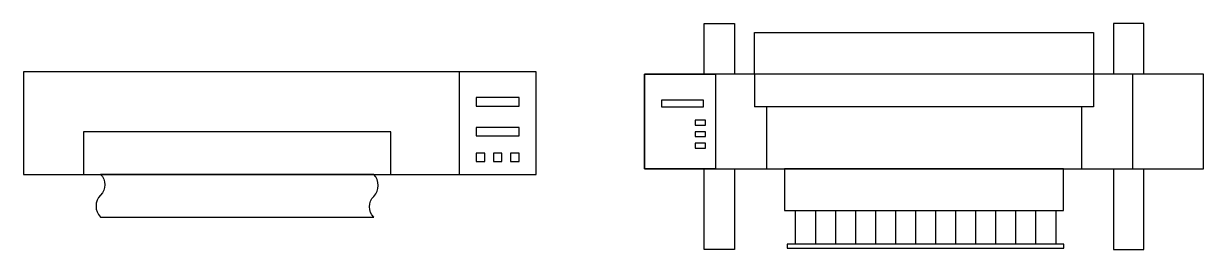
# Model space of a CAD drawing. Header units: metres. Extents: x 1905 to 1922.2, y 1773.7 to 1790.9.
# Drawn here: x 1905.452 to 1908.962, y 1789.836 to 1790.509 of the extents above; entities that cross this region are included whole.
import ezdxf

# ---------------------------------------------------------------- set-up
doc = ezdxf.new("R2010")
doc.units = ezdxf.units.M

msp = doc.modelspace()

# ---------------------------------------------------------------- linework, layer by layer
for p, q in [((1907.6264, 1790.3584), (1907.6264, 1790.2604)), ((1908.6353, 1790.3584), (1908.6353, 1790.2604)), ((1908.6353, 1790.2604), (1907.6264, 1790.2604)), ((1907.662, 1790.2604), (1907.662, 1790.0761)), ((1908.5998, 1790.2604), (1908.5998, 1790.0761)), ((1907.7481, 1789.9525), (1907.7481, 1789.852)), ((1907.8077, 1789.9525), (1907.8077, 1789.852)), ((1907.8673, 1789.9525), (1907.8673, 1789.852)), ((1907.9269, 1789.9525), (1907.9269, 1789.852)), ((1907.9865, 1789.9525), (1907.9865, 1789.852)), ((1908.0461, 1789.9525), (1908.0461, 1789.852)), ((1908.1057, 1789.9525), (1908.1057, 1789.852)), ((1908.1652, 1789.9525), (1908.1652, 1789.852)), ((1908.2248, 1789.9525), (1908.2248, 1789.852)), ((1908.2844, 1789.9525), (1908.2844, 1789.852)), ((1908.344, 1789.9525), (1908.344, 1789.852)), ((1908.4036, 1789.9525), (1908.4036, 1789.852)), ((1908.4632, 1789.9525), (1908.4632, 1789.852)), ((1908.5228, 1789.9525), (1908.5228, 1789.852))]:
    msp.add_line(p, q)
for points in [[(1907.4771, 1790.3584), (1907.4771, 1790.5087), (1907.5672, 1790.5087), (1907.5672, 1790.3584)], [(1908.7847, 1790.3584), (1908.7847, 1790.5087), (1908.6946, 1790.5087), (1908.6946, 1790.3584)], [(1907.5672, 1790.0761), (1907.5672, 1789.8361), (1907.4771, 1789.8361), (1907.4771, 1790.0761)], [(1908.6946, 1790.0761), (1908.6946, 1789.8361), (1908.7847, 1789.8361), (1908.7847, 1790.0761)]]:
    msp.add_lwpolyline(points)
for points in [[(1908.6353, 1790.3584), (1907.6264, 1790.3584), (1907.6264, 1790.482), (1908.6353, 1790.482)], [(1905.4518, 1790.0596), (1906.9768, 1790.0596), (1906.9768, 1790.3646), (1905.4518, 1790.3646)], [(1906.7481, 1790.0596), (1906.9768, 1790.0596), (1906.9768, 1790.3646), (1906.7481, 1790.3646)], [(1908.9623, 1790.3584), (1907.2994, 1790.3584), (1907.2994, 1790.0761), (1908.9623, 1790.0761)], [(1907.2994, 1790.3584), (1907.5102, 1790.3584), (1907.5102, 1790.0761), (1907.2994, 1790.0761)], [(1908.9623, 1790.3584), (1908.7516, 1790.3584), (1908.7516, 1790.0761), (1908.9623, 1790.0761)], [(1906.7989, 1790.263), (1906.926, 1790.263), (1906.926, 1790.2884), (1906.7989, 1790.2884)], [(1907.4744, 1790.2806), (1907.3498, 1790.2806), (1907.3498, 1790.2607), (1907.4744, 1790.2607)], [(1907.4812, 1790.221), (1907.4505, 1790.221), (1907.4505, 1790.2066), (1907.4812, 1790.2066)], [(1905.6298, 1790.0596), (1906.5448, 1790.0596), (1906.5448, 1790.1867), (1905.6298, 1790.1867)], [(1906.7989, 1790.174), (1906.926, 1790.174), (1906.926, 1790.1994), (1906.7989, 1790.1994)], [(1907.4812, 1790.1867), (1907.4505, 1790.1867), (1907.4505, 1790.1723), (1907.4812, 1790.1723)], [(1907.4812, 1790.1525), (1907.4505, 1790.1525), (1907.4505, 1790.138), (1907.4812, 1790.138)], [(1906.7989, 1790.0978), (1906.8243, 1790.0978), (1906.8243, 1790.1232), (1906.7989, 1790.1232)], [(1906.8498, 1790.0978), (1906.8752, 1790.0978), (1906.8752, 1790.1232), (1906.8498, 1790.1232)], [(1906.9006, 1790.0978), (1906.926, 1790.0978), (1906.926, 1790.1232), (1906.9006, 1790.1232)], [(1908.5458, 1790.0761), (1907.716, 1790.0761), (1907.716, 1789.9525), (1908.5458, 1789.9525)], [(1908.5466, 1789.852), (1907.7243, 1789.852), (1907.7243, 1789.8401), (1908.5466, 1789.8401)]]:
    msp.add_lwpolyline(points, close=True)
msp.add_lwpolyline([(1905.6806, 1789.9325), (1906.4939, 1789.9325, -0.424527), (1906.4939, 1789.994, 0.404946), (1906.4939, 1790.0596), (1905.6806, 1790.0596, -0.424527), (1905.6806, 1789.9982, 0.404946)], format="xyb", close=True)

doc.saveas('drawing.dxf')
